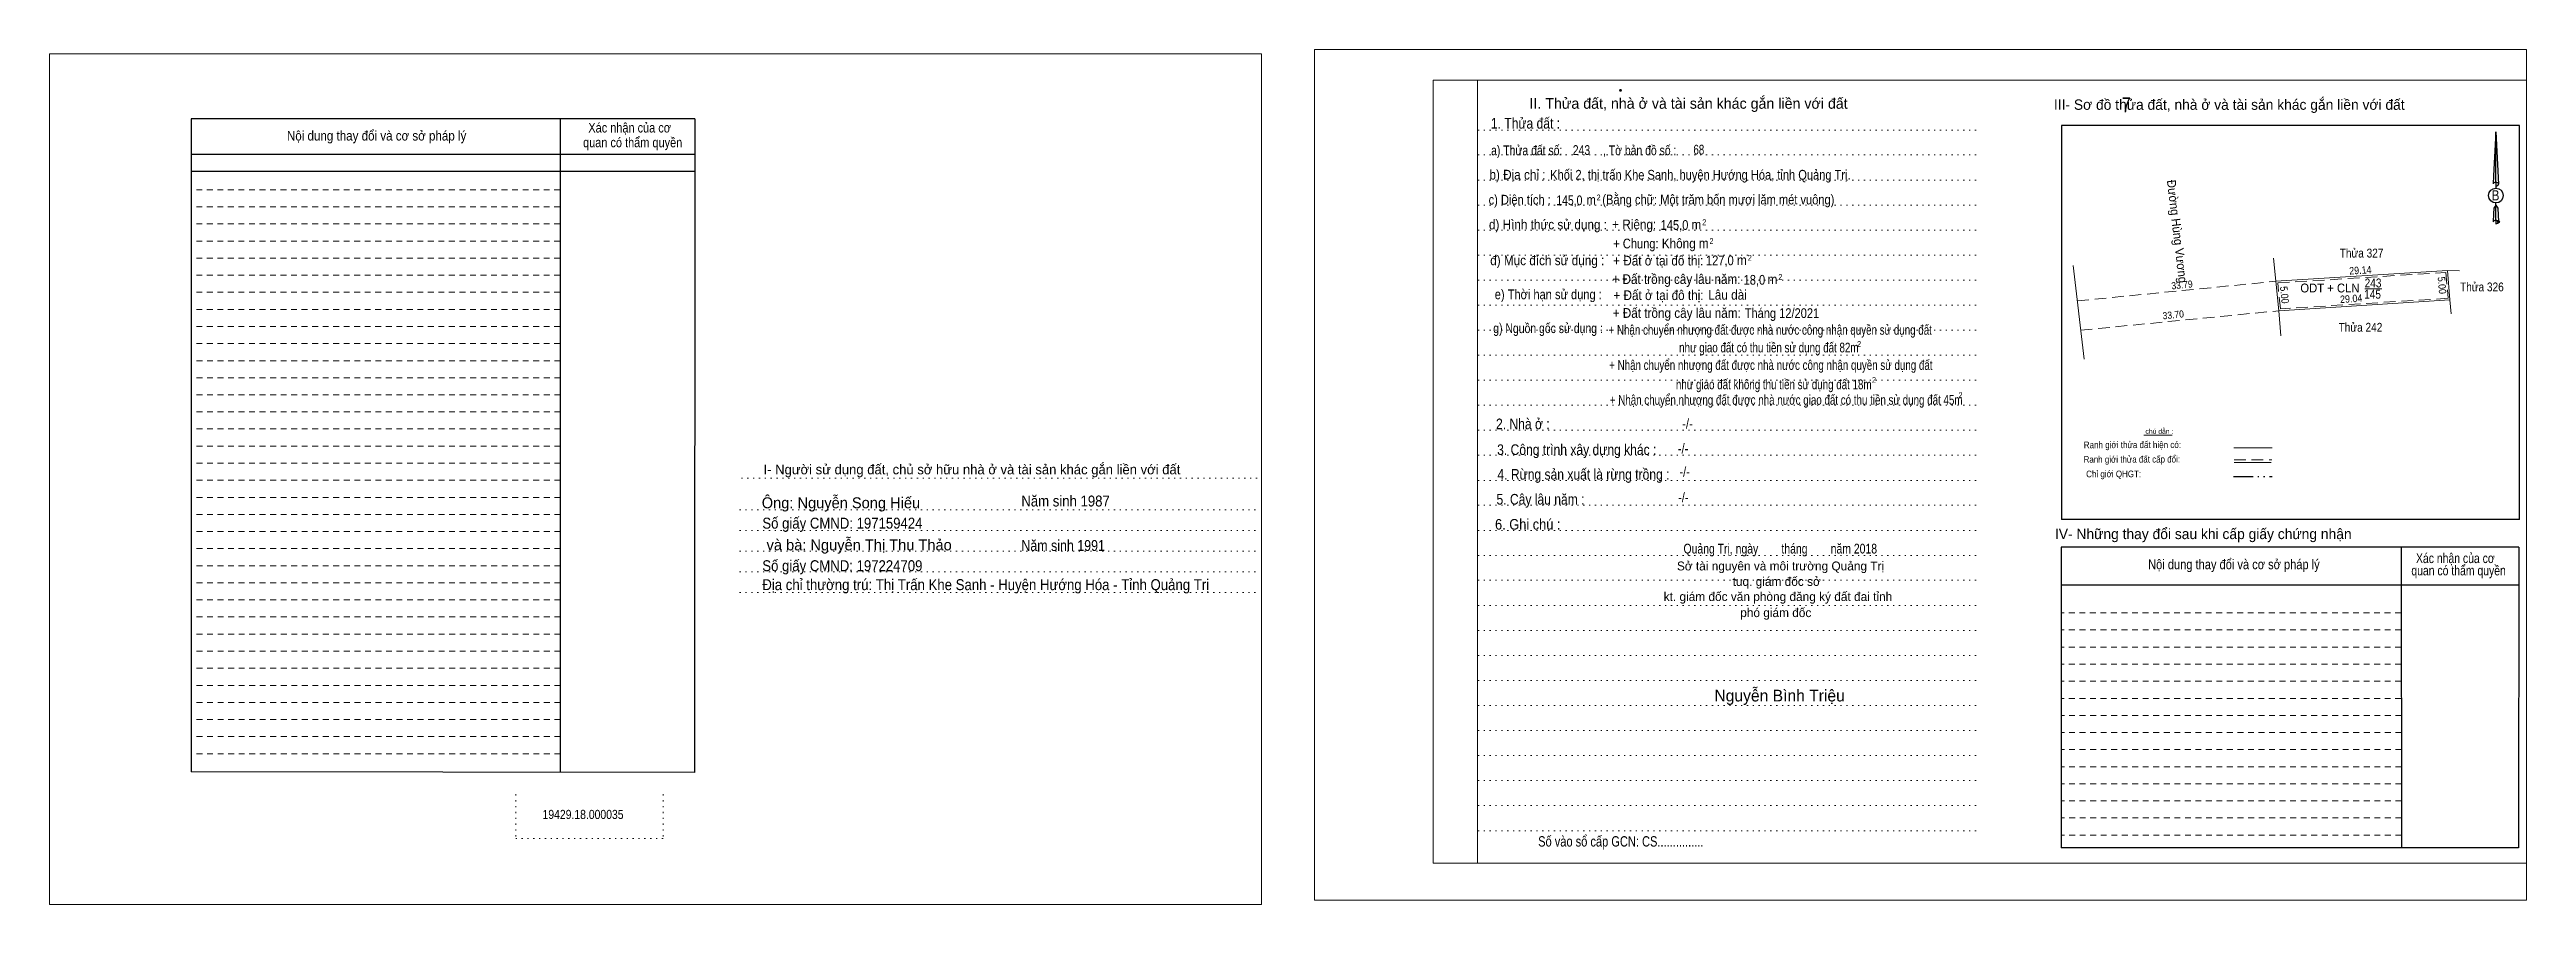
# Model space of a CAD drawing. Header units: metres. Extents: x 550981 to 552033, y 1839548 to 1839801.
# Drawn here: x 550980.6 to 551399.9, y 1839548.3 to 1839693 of the extents above; entities that cross this region are included whole.
import ezdxf
from ezdxf.enums import TextEntityAlignment as Align

# ---------------------------------------------------------------- set-up
doc = ezdxf.new("R2010")
doc.units = ezdxf.units.M
doc.header["$LTSCALE"] = 0.66
doc.header["$PDMODE"] = 32
doc.header["$PDSIZE"] = 0.33
for name, pattern in [('DASH_DOUBLE_DOT', [9.2, 5, -1.2, 0.3, -1.2, 0.3, -1.2]), ('DOTTED', [1.5, 0.3, -1.2]), ('MEDIUM_DASHED', [4.5, 3, -1.5]), ('SHORT_DASHED', [2.7, 1.5, -1.2])]:
    doc.linetypes.add(name, pattern=pattern)
for name, color, linetype, lineweight in [('1', 7, 'DOTTED', 13), ('10', 7, 'Continuous', 13), ('18', 7, 'Continuous', 25), ('2', 7, 'SHORT_DASHED', 13), ('28', 7, 'Continuous', 25), ('5', 7, 'Continuous', 13), ('55', 7, 'Continuous', 13), ('63', 7, 'Continuous', 13)]:
    doc.layers.add(name, color=color, linetype=linetype, lineweight=lineweight)

msp = doc.modelspace()

# ---------------------------------------------------------------- texts
at = {"layer": '10'}
for s, height, rotation, width, p in [('Đường Hùng Vương', 1.5, 276.637, 0.95, (551340.053, 1839662.0917)), ('33.79', 1.2, 5.621, 0.9, (551341.6612, 1839652.5353)), ('5.00', 1.25, 275.619, 0.9, (551358.3335, 1839651.3712)), ('29.14', 1.25, 3.601, 0.9, (551371.8308, 1839654.9865)), ('5.00', 1.25, 274.478, 0.9, (551385.0036, 1839653.0088)), ('33.70', 1.2, 5.619, 0.9, (551340.1762, 1839647.4667)), ('29.04', 1.25, 3.613, 0.9, (551370.2806, 1839650.1669))]:
    msp.add_text(s, height=height, rotation=rotation, dxfattribs=dict(at, width=width)).set_placement(p, align=Align.CENTER)
for s, width, p in [('Thửa 327', 0.85, (551372.005, 1839657.76)), ('ODT + CLN', 0.95, (551366.64, 1839651.85)), ('243', 0.85, (551373.945, 1839652.7)), ('Thửa 326', 0.85, (551392.375, 1839652.03)), ('145', 0.85, (551373.865, 1839650.8)), ('Thửa 242', 0.85, (551371.815, 1839645.2))]:
    msp.add_text(s, height=1.5, dxfattribs=dict(at, width=width)).set_placement(p, align=Align.CENTER)
at = {"layer": '18'}
for s, height, p in [('II. Thửa đất, nhà ở và tài sản khác gắn liền với đất', 1.8, (551258.06, 1839682.94)), ('Sở tài nguyên và môi trường Quảng Trị', 1.5, (551273.63, 1839604.8)), ('tuq. giám đốc sở', 1.5, (551272.98, 1839602.18)), ('kt. giám đốc văn phòng đăng ký đất đai tỉnh', 1.5, (551273.195, 1839599.62)), ('phó giám đốc', 1.5, (551272.825, 1839596.9)), ('Nguyễn Bình Triệu', 1.98, (551273.475, 1839582.62))]:
    msp.add_text(s, height=height, dxfattribs=at).set_placement(p, align=Align.CENTER)
for s, height, width, p in [('1. Thửa đất :', 1.8, 0.85, (551230.445, 1839679.58)), ('a) Thửa đất số:              , Tờ bản đồ số : ', 1.65, 0.8, (551240.56, 1839675.08)), ('243', 1.65, 0.8, (551239.925, 1839675.12)), ('68', 1.65, 0.75, (551259.795, 1839675.2)), ('b) Địa chỉ : ', 1.65, 0.9, (551229.37, 1839670.96)), (' Khối 2, thị trấn Khe Sanh, huyện Hướng Hóa, tỉnh Quảng Trị.', 1.65, 0.85, (551259.8, 1839670.94)), ('c) Diện tích :                                                   ', 1.65, 0.85, (551242.755, 1839666.72)), ('145,0', 1.65, 0.8, (551237.875, 1839666.62)), (' m', 1.65, 0.85, (551241.315, 1839666.7)), ('2', 1, 0.75, (551242.825, 1839667.42)), ('(Bằng chữ: Một trăm bốn mươi lăm mét vuông)', 1.65, 0.85, (551263.1, 1839666.75)), ('B', 1.728, 0.85, (551394.685, 1839667.42)), ('d) Hình thức sử dụng :', 1.65, 0.9, (551234.255, 1839662.52)), ('+ Riêng: ', 1.65, 0.9, (551249.135, 1839662.54)), ('       + Chung:', 1.65, 0.85, (551247.32, 1839659.3)), ('145,0', 1.65, 0.85, (551255.675, 1839662.44)), ('Không', 1.65, 0.9, (551256.4, 1839659.32)), (' m', 1.65, 0.9, (551259.095, 1839662.51)), ('2', 1, 0.8, (551260.71, 1839663.23)), ('2', 1, 0.8, (551261.94, 1839660.06)), ('đ) Mục đích sử dụng :', 1.65, 0.9, (551234.135, 1839656.46)), ('+ Đất ở tại đô thị:', 1.65, 0.9, (551252.925, 1839656.41)), (' m', 1.65, 0.9, (551260.345, 1839659.34)), ('127,0', 1.65, 0.85, (551263.355, 1839656.45)), (' m', 1.65, 0.9, (551266.805, 1839656.5)), ('2', 1, 0.8, (551268.42, 1839657.2)), ('+ Đất trồng cây lâu năm:', 1.65, 0.9, (551256.005, 1839653.28)), ('18,0', 1.65, 0.85, (551269.205, 1839653.16)), (' m', 1.65, 0.9, (551271.985, 1839653.25)), ('2', 1, 0.8, (551273.6, 1839653.97)), ('e) Thời hạn sử dụng :', 1.65, 0.85, (551234.305, 1839650.7)), ('+ Đất trồng cây lâu năm:', 1.65, 0.9, (551256.055, 1839647.55)), ('+ Đất ở tại đô thị:', 1.65, 0.9, (551252.965, 1839650.56)), ('Lâu dài', 1.65, 0.9, (551264.66, 1839650.62)), ('Tháng 12/2021', 1.65, 0.85, (551273.865, 1839647.52)), ('g) Nguồn gốc sử dụng :', 1.65, 0.8, (551234.27, 1839644.97)), ('+ Nhận chuyển nhượng đất được nhà nước công nhận quyền sử dụng đất ', 1.65, 0.75, (551272.11, 1839644.69)), ('+ Nhận chuyển nhượng đất được nhà nước công nhận quyền sử dụng đất ', 1.65, 0.75, (551272.22, 1839638.74)), ('như giao đất có thu tiền sử dụng đất 82m ', 1.65, 0.75, (551271.875, 1839641.7)), ('2', 1, 0.8, (551286.93, 1839642.62)), ('như giao đất không thu tiền sử dụng đất 18m ', 1.65, 0.75, (551272.71, 1839635.46)), ('2', 1, 0.8, (551289.45, 1839636.55)), ('+ Nhận chuyển nhượng đất được nhà nước giao đất có thu tiền sử dụng đất 45m ', 1.65, 0.75, (551274.81, 1839632.84)), ('2', 1, 0.8, (551304.1, 1839633.96)), ('2. Nhà ở :', 1.8, 0.85, (551229.995, 1839628.7)), ('3. Công trình xây dựng khác :', 1.8, 0.85, (551239.13, 1839624.34)), ('4. Rừng sản xuất là rừng trồng :', 1.8, 0.85, (551240.265, 1839620.16)), ('5. Cây lâu năm :', 1.8, 0.85, (551232.99, 1839615.94)), ('6. Ghi chú :', 1.8, 0.9, (551230.835, 1839611.7)), ('Quảng Trị, ngày        tháng        năm 2018', 1.65, 0.8, (551273.585, 1839607.66)), ('19429.18.000035', 1.55, 0.85, (551070.885, 1839562.72)), ('Số vào sổ cấp GCN: CS...............', 1.75, 0.8, (551246.59, 1839558.06))]:
    msp.add_text(s, height=height, dxfattribs=dict(at, width=width)).set_placement(p, align=Align.CENTER)
at = {"layer": '2'}
for s, width, p in [('Nội dung thay đổi và cơ sở pháp lý', 0.9, (551035.94, 1839677.56)), ('Nội dung thay đổi và cơ sở pháp lý', 0.9, (551035.94, 1839677.56)), (' quan có thẩm quyền', 0.85, (551079.03, 1839676.42)), (' quan có thẩm quyền', 0.85, (551079.03, 1839676.42)), ('Xác nhận của cơ', 0.85, (551078.775, 1839678.92)), ('Xác nhận của cơ', 0.85, (551078.775, 1839678.92))]:
    msp.add_text(s, height=1.63, dxfattribs=dict(at, width=width)).set_placement(p, align=Align.CENTER)
at = {"layer": '28'}
for s, height, p in [('III- Sơ đồ thửa đất, nhà ở và tài sản khác gắn liền với đất', 1.75, (551349.605, 1839682.76)), ('I- Người sử dụng đất, chủ sở hữu nhà ở và tài sản khác gắn liền với đất', 1.653, (551136.73, 1839621.06)), ('Ông: Nguyễn Song Hiếu', 1.85, (551114.55, 1839615.32)), ('IV- Những thay đổi sau khi cấp giấy chứng nhận', 1.75, (551345.205, 1839610.1)), ('và bà: Nguyễn Thị Thu Thảo', 1.85, (551117.635, 1839608.19))]:
    msp.add_text(s, height=height, dxfattribs=at).set_placement(p, align=Align.CENTER)
for s, height, width, p in [('-/-', 1.65, 0.85, (551257.875, 1839628.8)), ('-/-', 1.65, 0.85, (551257.135, 1839624.6)), ('-/-', 1.65, 0.85, (551257.395, 1839620.66)), ('Năm sinh 1987', 1.85, 0.9, (551152.58, 1839615.62)), ('-/-', 1.65, 0.85, (551257.175, 1839616.34)), ('Số giấy CMND: 197159424', 1.85, 0.9, (551114.795, 1839611.87)), ('Số giấy CMND: 197224709', 1.85, 0.9, (551114.79, 1839604.67)), ('Năm sinh 1991', 1.85, 0.85, (551152.17, 1839608.09)), ('Nội dung thay đổi và cơ sở pháp lý', 1.65, 0.85, (551350.39, 1839605)), ('Xác nhận của cơ', 1.65, 0.8, (551387.88, 1839606.04)), ('Địa chỉ thường trú: Thị Trấn Khe Sanh - Huyện Hướng Hóa - Tỉnh Quảng Trị', 1.855, 0.9, (551139.065, 1839601.46)), (' quan có thẩm quyền', 1.65, 0.8, (551388.185, 1839603.96))]:
    msp.add_text(s, height=height, dxfattribs=dict(at, width=width)).set_placement(p, align=Align.CENTER)
at = {"layer": '55'}
msp.add_text('chú dẫn :', height=0.8323, rotation=359.976, dxfattribs=at).set_placement((551337.7748, 1839627.9188), align=Align.CENTER)
at = {"layer": '55', "width": 0.9}
for s, height, p in [('Ranh giới thửa đất cấp đổi:', 1.12, (551333.1088, 1839623.0474)), ('Ranh giới thửa đất hiện có:', 1.13, (551333.2038, 1839625.4976)), ('Chỉ giới QHGT:', 1.125, (551330.0338, 1839620.5704))]:
    msp.add_text(s, height=height, rotation=0.127, dxfattribs=at).set_placement(p, align=Align.CENTER)
at = {"layer": '63', "width": 0.8}
msp.add_text(' 7', height=2.5, dxfattribs=at).set_placement((551331.795, 1839682.36), align=Align.CENTER)

# ---------------------------------------------------------------- linework, layer by layer
at = {"layer": '1', "linetype": 'Continuous'}
for p, q in [((551214.82, 1839687.76), (551399.92, 1839687.76)), ((551214.82, 1839687.76), (551214.82, 1839555.26)), ((551399.92, 1839687.76), (551399.92, 1839554.14)), ((551214.82, 1839555.26), (551399.92, 1839555.26))]:
    msp.add_line(p, q, dxfattribs=at)
at = {"layer": '1'}
for p, q in [((551222.32, 1839687.76), (551222.32, 1839555.26)), ((551222.32, 1839687.76), (551222.32, 1839555.26)), ((551222.4, 1839679.34), (551306.94, 1839679.34)), ((551222.4, 1839675.12), (551306.94, 1839675.12)), ((551222.4, 1839670.88), (551306.94, 1839670.88)), ((551222.4, 1839666.64), (551306.94, 1839666.64)), ((551222.4, 1839662.4), (551306.94, 1839662.4)), ((551222.4, 1839658.16), (551306.94, 1839658.16)), ((551222.4, 1839653.94), (551306.94, 1839653.94)), ((551222.4, 1839649.7), (551306.94, 1839649.7)), ((551222.4, 1839645.46), (551306.94, 1839645.46)), ((551222.4, 1839641.22), (551306.94, 1839641.22)), ((551222.4, 1839637), (551306.94, 1839637)), ((551222.4, 1839632.76), (551306.94, 1839632.76)), ((551222.4, 1839628.52), (551306.94, 1839628.52)), ((551222.4, 1839624.28), (551306.94, 1839624.28)), ((551097.7, 1839620.44), (551185.76, 1839620.44)), ((551222.4, 1839620.04), (551306.94, 1839620.04)), ((551097.4, 1839615.04), (551185.46, 1839615.04)), ((551222.4, 1839615.82), (551306.94, 1839615.82)), ((551097.4, 1839611.54), (551185.46, 1839611.54)), ((551222.4, 1839611.58), (551306.94, 1839611.58)), ((551097.4, 1839608.04), (551185.46, 1839608.04)), ((551222.4, 1839607.34), (551306.94, 1839607.34)), ((551097.4, 1839604.54), (551185.46, 1839604.54)), ((551222.4, 1839603.12), (551306.94, 1839603.12)), ((551097.4, 1839601.04), (551185.46, 1839601.04)), ((551222.4, 1839598.88), (551306.94, 1839598.88)), ((551222.4, 1839594.62), (551306.94, 1839594.62)), ((551222.4, 1839590.4), (551306.94, 1839590.4)), ((551222.4, 1839586.18), (551306.94, 1839586.18)), ((551222.4, 1839581.92), (551306.94, 1839581.92)), ((551222.4, 1839577.68), (551306.94, 1839577.68)), ((551222.4, 1839573.46), (551306.94, 1839573.46)), ((551222.4, 1839569.22), (551306.94, 1839569.22)), ((551059.48, 1839566.9), (551059.48, 1839559.4)), ((551084.46, 1839566.9), (551084.46, 1839559.4)), ((551222.4, 1839564.98), (551306.94, 1839564.98)), ((551222.4, 1839560.74), (551306.94, 1839560.74)), ((551059.48, 1839559.4), (551084.46, 1839559.4))]:
    msp.add_line(p, q, dxfattribs=at)
at = {"layer": '1', "linetype": 'Continuous'}
for points in [[(550980.56, 1839548.26), (551185.76, 1839548.26), (551185.76, 1839692.26), (550980.56, 1839692.26)], [(550980.56, 1839692.26), (551185.76, 1839692.26), (551185.76, 1839548.26), (550980.56, 1839548.26)], [(550980.56, 1839548.26), (551185.76, 1839548.26), (551185.76, 1839692.26), (550980.56, 1839692.26)], [(551194.72, 1839548.96), (551399.92, 1839548.96), (551399.92, 1839692.96), (551194.72, 1839692.96)], [(551222.32, 1839687.76), (551399.92, 1839687.76), (551399.92, 1839555.26), (551222.32, 1839555.26)]]:
    msp.add_lwpolyline(points, close=True, dxfattribs=at)
at = {"layer": '10'}
for p, q in [((551357.49, 1839653.73), (551357.11, 1839657.63)), ((551323.16, 1839656.43), (551325.01, 1839640.53)), ((551357.49, 1839653.73), (551357.98, 1839648.75)), ((551357.98, 1839648.75), (551386.96, 1839650.58)), ((551357.98, 1839648.75), (551358.31, 1839644.52)), ((551372.57, 1839652.46), (551375.42, 1839652.46))]:
    msp.add_line(p, q, dxfattribs=at)
at = {"layer": '10', "linetype": 'MEDIUM_DASHED'}
for p, q in [((551323.86, 1839650.42), (551357.49, 1839653.73)), ((551324.44, 1839645.45), (551357.98, 1839648.75))]:
    msp.add_line(p, q, dxfattribs=at)
at = {"layer": '10'}
for points in [[(551357.49, 1839653.73), (551386.57, 1839655.56), (551388.56, 1839655.49)], [(551387.15, 1839648.21), (551386.96, 1839650.58), (551386.57, 1839655.56)]]:
    msp.add_lwpolyline(points, dxfattribs=at)
at = {"layer": '10', "linetype": 'MEDIUM_DASHED'}
msp.add_lwpolyline([(551386.29, 1839655.24), (551386.64, 1839650.86), (551358.25, 1839649.07), (551357.82, 1839653.45)], close=True, dxfattribs=at)
at = {"layer": '18'}
for p, q in [((551394.72, 1839679.06), (551395.2, 1839670.2)), ((551394.72, 1839679.06), (551395.2, 1839670.2)), ((551394.72, 1839679.06), (551395.2, 1839670.2)), ((551394.34, 1839671.6), (551394.28, 1839670.22)), ((551394.72, 1839670.5), (551394.72, 1839670.16)), ((551394.72, 1839670.16), (551394.72, 1839669.9)), ((551394.72, 1839669.9), (551394.72, 1839669.56)), ((551394.72, 1839669.9), (551394.72, 1839669.56)), ((551394.72, 1839669.9), (551394.72, 1839669.56)), ((551395.2, 1839670.2), (551395.2, 1839670.22)), ((551394.72, 1839666.6), (551394.72, 1839667)), ((551394.72, 1839666.6), (551394.72, 1839667)), ((551394.72, 1839666.6), (551394.72, 1839667)), ((551394.72, 1839666.6), (551395.08, 1839666.1)), ((551394.72, 1839666.6), (551395.08, 1839666.1)), ((551394.72, 1839666.6), (551395.08, 1839666.1)), ((551395.08, 1839666.1), (551395.2, 1839663.8)), ((551395.08, 1839666.1), (551395.2, 1839663.8)), ((551395.08, 1839666.1), (551395.2, 1839663.8)), ((551394.72, 1839664.1), (551394.72, 1839663.76)), ((551394.72, 1839663.76), (551394.72, 1839663.5))]:
    msp.add_line(p, q, dxfattribs=at)
for points in [[(551394.72, 1839670.5), (551394.72, 1839679.06), (551394.34, 1839671.6)], [(551394.72, 1839664.1), (551394.72, 1839666.6), (551394.4, 1839666.1), (551394.34, 1839665.16), (551394.28, 1839663.8)]]:
    msp.add_lwpolyline(points, dxfattribs=at)
msp.add_ellipse((551394.7436, 1839668.2497), major_axis=(0, 1.258), ratio=0.983453, dxfattribs=at)
for centre, start_param, end_param in [((551394.744, 1839670.1882), 1.57079633, 3.07445202), ((551394.744, 1839670.1882), 0.06714063, 1.57079633), ((551394.744, 1839670.1882), 4.71238898, 6.28318531), ((551394.744, 1839663.7677), 2.49106941, 3.07427841), ((551394.744, 1839663.7677), 1.57079633, 2.49106941), ((551394.744, 1839663.7677), 0.06714063, 1.57079633), ((551394.744, 1839663.7677), 4.71238898, 6.28318531)]:
    msp.add_ellipse(centre, major_axis=(0.4535, 0), ratio=0.655448, start_param=start_param, end_param=end_param, dxfattribs=at)
msp.add_point((551395.2, 1839663.8), dxfattribs=at)
at = {"layer": '2', "linetype": 'Continuous', "lineweight": 25}
for p, q in [((551089.84, 1839681.22), (551004.56, 1839681.22)), ((551004.56, 1839681.22), (551004.56, 1839570.7)), ((551067, 1839681.22), (551067.02, 1839570.62)), ((551089.84, 1839675.18), (551004.68, 1839675.18)), ((551089.84, 1839672.3), (551004.68, 1839672.3))]:
    msp.add_line(p, q, dxfattribs=at)
at = {"layer": '2'}
for p, q in [((551067, 1839669.22), (551004.56, 1839669.22)), ((551067, 1839666.34), (551004.56, 1839666.34)), ((551067, 1839666.34), (551004.56, 1839666.34)), ((551067, 1839663.44), (551004.56, 1839663.44)), ((551067, 1839660.54), (551004.56, 1839660.54)), ((551067, 1839657.66), (551004.56, 1839657.66)), ((551067, 1839654.76), (551004.56, 1839654.76)), ((551067, 1839651.88), (551004.56, 1839651.88)), ((551067, 1839648.98), (551004.56, 1839648.98)), ((551067, 1839646.08), (551004.56, 1839646.08)), ((551067, 1839643.2), (551004.56, 1839643.2)), ((551067.02, 1839640.3), (551004.56, 1839640.3)), ((551067.02, 1839637.4), (551004.56, 1839637.4)), ((551067.02, 1839634.52), (551004.56, 1839634.52)), ((551067.02, 1839631.62), (551004.56, 1839631.62)), ((551067.02, 1839628.74), (551004.56, 1839628.74)), ((551067.02, 1839625.84), (551004.56, 1839625.84)), ((551067.02, 1839622.94), (551004.56, 1839622.94)), ((551067.02, 1839620.06), (551004.56, 1839620.06)), ((551067.02, 1839617.16), (551004.56, 1839617.16)), ((551067.02, 1839614.26), (551004.56, 1839614.26)), ((551067.02, 1839611.38), (551004.56, 1839611.38)), ((551067.02, 1839608.48), (551004.56, 1839608.48)), ((551067.02, 1839605.58), (551004.56, 1839605.58)), ((551067.02, 1839602.7), (551004.56, 1839602.7)), ((551067.02, 1839599.8), (551004.56, 1839599.8)), ((551067.04, 1839596.92), (551004.56, 1839596.92)), ((551067.04, 1839594.02), (551004.56, 1839594.02)), ((551378.7, 1839594.72), (551321.12, 1839594.72)), ((551067.04, 1839591.12), (551004.56, 1839591.12)), ((551378.7, 1839591.82), (551321.12, 1839591.82)), ((551067.04, 1839588.24), (551004.56, 1839588.24)), ((551378.7, 1839588.92), (551321.12, 1839588.92)), ((551378.7, 1839586.04), (551321.12, 1839586.04)), ((551067.04, 1839585.34), (551004.56, 1839585.34)), ((551067.04, 1839582.44), (551004.56, 1839582.44)), ((551378.7, 1839583.14), (551321.12, 1839583.14)), ((551067.04, 1839579.56), (551004.56, 1839579.56)), ((551378.72, 1839580.26), (551321.12, 1839580.26)), ((551378.72, 1839577.36), (551321.12, 1839577.36)), ((551067.04, 1839576.66), (551004.56, 1839576.66)), ((551067.04, 1839573.78), (551004.56, 1839573.78)), ((551378.72, 1839574.46), (551321.12, 1839574.46)), ((551378.72, 1839571.58), (551321.12, 1839571.58)), ((551378.72, 1839568.68), (551321.12, 1839568.68)), ((551378.72, 1839565.78), (551321.12, 1839565.78)), ((551378.74, 1839562.9), (551321.12, 1839562.9)), ((551378.74, 1839560), (551321.12, 1839560))]:
    msp.add_line(p, q, dxfattribs=at)
at = {"layer": '2', "linetype": 'Continuous', "lineweight": 25}
msp.add_lwpolyline([(551089.84, 1839681.22), (551089.78, 1839570.58), (551004.56, 1839570.7)], dxfattribs=at)
at = {"layer": '28'}
for p, q in [((551398.72, 1839613.44), (551321.18, 1839613.44)), ((551378.7, 1839608.74), (551378.74, 1839557.86)), ((551398.64, 1839608.74), (551398.6, 1839557.86)), ((551398.62, 1839602.28), (551321.12, 1839602.28)), ((551398.6, 1839557.86), (551321.12, 1839557.86))]:
    msp.add_line(p, q, dxfattribs=at)
at = {"layer": '28', "linetype": 'SHORT_DASHED', "lineweight": 13}
msp.add_line((551378.68, 1839597.6), (551321.12, 1839597.6), dxfattribs=at)
at = {"layer": '28'}
for points in [[(551398.72, 1839613.44), (551398.72, 1839680.08), (551321.18, 1839680.08), (551321.18, 1839613.44)], [(551398.64, 1839608.74), (551321.12, 1839608.74), (551321.12, 1839557.86)]]:
    msp.add_lwpolyline(points, dxfattribs=at)
at = {"layer": '5'}
msp.add_point((551246.54, 1839686.06), dxfattribs=at)
at = {"layer": '55'}
for p, q in [((551335.16, 1839627.7), (551339.92, 1839627.68)), ((551350.38, 1839625.54), (551356.88, 1839625.54)), ((551350.44, 1839623.06), (551356.68, 1839623.06)), ((551350.44, 1839623.06), (551356.68, 1839623.06))]:
    msp.add_line(p, q, dxfattribs=at)
at = {"layer": '55', "linetype": 'MEDIUM_DASHED'}
msp.add_line((551350.42, 1839623.5), (551356.82, 1839623.5), dxfattribs=at)
at = {"layer": '55', "linetype": 'DASH_DOUBLE_DOT', "lineweight": 25}
msp.add_line((551350.34, 1839620.68), (551356.84, 1839620.68), dxfattribs=at)

msp.set_redraw_order([(e.dxf.handle, doc.entitydb.next_handle()) for e in msp.query("TEXT MTEXT ATTDEF DIMENSION ARC_DIMENSION")])  # texts and dimensions are drawn at this point

doc.saveas('drawing.dxf')
